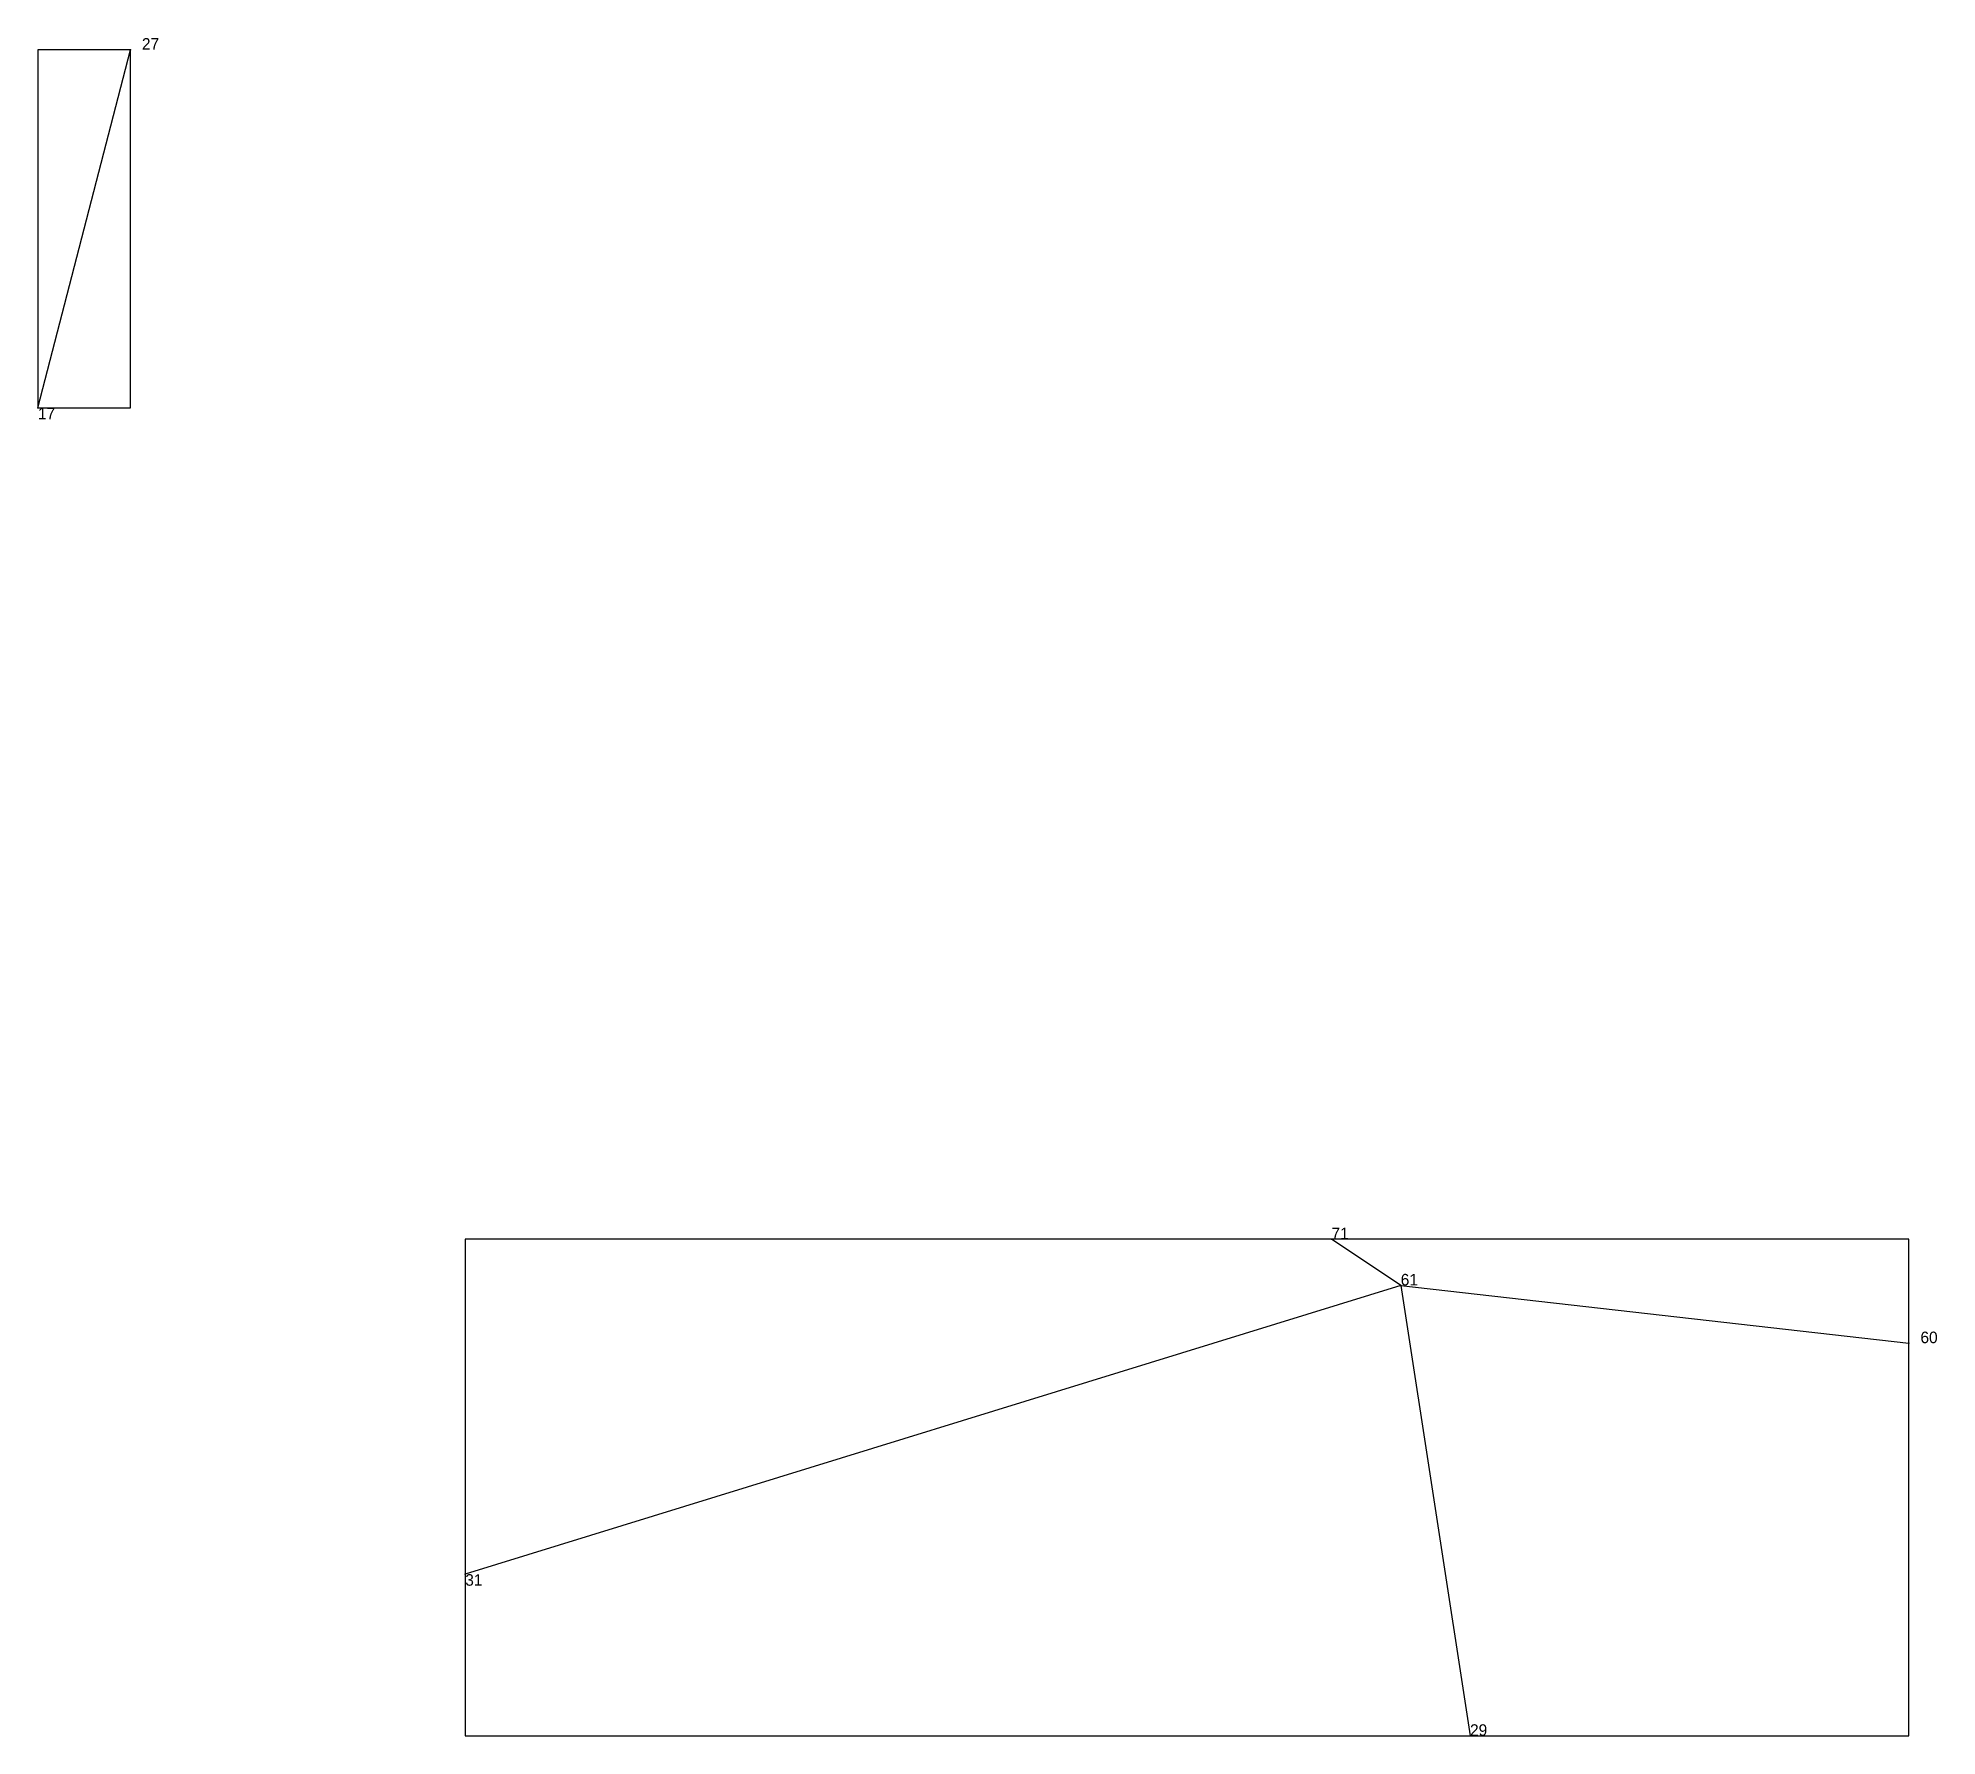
# Model space of a CAD drawing. Extents: x 0.01 to 1.001, y 0.007 to 0.988.
# Drawn here: x 0.176 to 0.3404, y 0.091 to 0.238 of the extents above; entities that cross this region are included whole.
import ezdxf

# ---------------------------------------------------------------- set-up
doc = ezdxf.new("R2010")
doc.units = 0
for name, color, linetype in [('Clients', 3, 'CONTINUOUS'), ('Facilities', 3, 'CONTINUOUS'), ('Facilities_lines', 3, 'CONTINUOUS'), ('Min_max_boxes', 1, 'CONTINUOUS'), ('Normals', 1, 'CONTINUOUS'), ('Source_points', 5, 'CONTINUOUS'), ('Text', 3, 'CONTINUOUS')]:
    doc.layers.add(name, color=color, linetype=linetype)

msp = doc.modelspace()

# ---------------------------------------------------------------- texts
at = {"layer": 'Text', "color": 3}
for s, p in [('27', (0.185, 0.237)), ('17', (0.176, 0.205)), ('71', (0.288, 0.134)), ('61', (0.294, 0.13)), ('60', (0.339, 0.125)), ('31', (0.213, 0.104)), ('29', (0.3, 0.091))]:
    msp.add_text(s, height=0.001, dxfattribs=at).set_placement(p)

# ---------------------------------------------------------------- linework, layer by layer
at = {"layer": 'Clients', "color": 5}
for p in [(0.184, 0.237), (0.288, 0.134), (0.338, 0.125), (0.213, 0.105), (0.3, 0.091)]:
    msp.add_point(p, dxfattribs=at)
at = {"layer": 'Facilities', "color": 3}
for p in [(0.176, 0.206), (0.294, 0.13)]:
    msp.add_point(p, dxfattribs=at)
at = {"layer": 'Facilities_lines', "color": 3}
for p, q in [((0.176, 0.206), (0.184, 0.237)), ((0.294, 0.13), (0.288, 0.134)), ((0.294, 0.13), (0.213, 0.105)), ((0.294, 0.13), (0.3, 0.091)), ((0.294, 0.13), (0.338, 0.125))]:
    msp.add_line(p, q, dxfattribs=at)
at = {"layer": 'Min_max_boxes', "color": 1}
for p, q in [((0.184, 0.237), (0.176, 0.237)), ((0.176, 0.237), (0.176, 0.206)), ((0.184, 0.237), (0.176, 0.237)), ((0.176, 0.237), (0.176, 0.206)), ((0.176, 0.237), (0.176, 0.237)), ((0.184, 0.206), (0.184, 0.237)), ((0.184, 0.206), (0.184, 0.237)), ((0.184, 0.237), (0.184, 0.237)), ((0.176, 0.206), (0.184, 0.206)), ((0.176, 0.206), (0.184, 0.206)), ((0.176, 0.206), (0.176, 0.206)), ((0.184, 0.206), (0.184, 0.206)), ((0.338, 0.134), (0.213, 0.134)), ((0.213, 0.134), (0.213, 0.091)), ((0.338, 0.134), (0.213, 0.134)), ((0.213, 0.134), (0.213, 0.091)), ((0.213, 0.134), (0.213, 0.134)), ((0.338, 0.091), (0.338, 0.134)), ((0.338, 0.091), (0.338, 0.134)), ((0.338, 0.134), (0.338, 0.134)), ((0.213, 0.091), (0.338, 0.091)), ((0.213, 0.091), (0.338, 0.091)), ((0.213, 0.091), (0.213, 0.091)), ((0.338, 0.091), (0.338, 0.091))]:
    msp.add_line(p, q, dxfattribs=at)
at = {"layer": 'Normals', "color": 1}
for p, q in [((0.184, 0.237), (0.184, 0.237, 0.1)), ((0.176, 0.206), (0.176, 0.206, 0.1)), ((0.288, 0.134), (0.288, 0.134, 0.1)), ((0.294, 0.13), (0.294, 0.13, 0.1)), ((0.338, 0.125), (0.338, 0.125, 0.1)), ((0.213, 0.105), (0.213, 0.105, 0.1)), ((0.3, 0.091), (0.3, 0.091, 0.1))]:
    msp.add_line(p, q, dxfattribs=at)
at = {"layer": 'Source_points', "color": 5}
for p in [(0.184, 0.237), (0.176, 0.206), (0.288, 0.134), (0.294, 0.13), (0.338, 0.125), (0.213, 0.105), (0.3, 0.091)]:
    msp.add_point(p, dxfattribs=at)

msp.set_redraw_order([(e.dxf.handle, doc.entitydb.next_handle()) for e in msp.query("TEXT MTEXT ATTDEF DIMENSION ARC_DIMENSION")])  # texts and dimensions are drawn at this point

doc.saveas('drawing.dxf')
